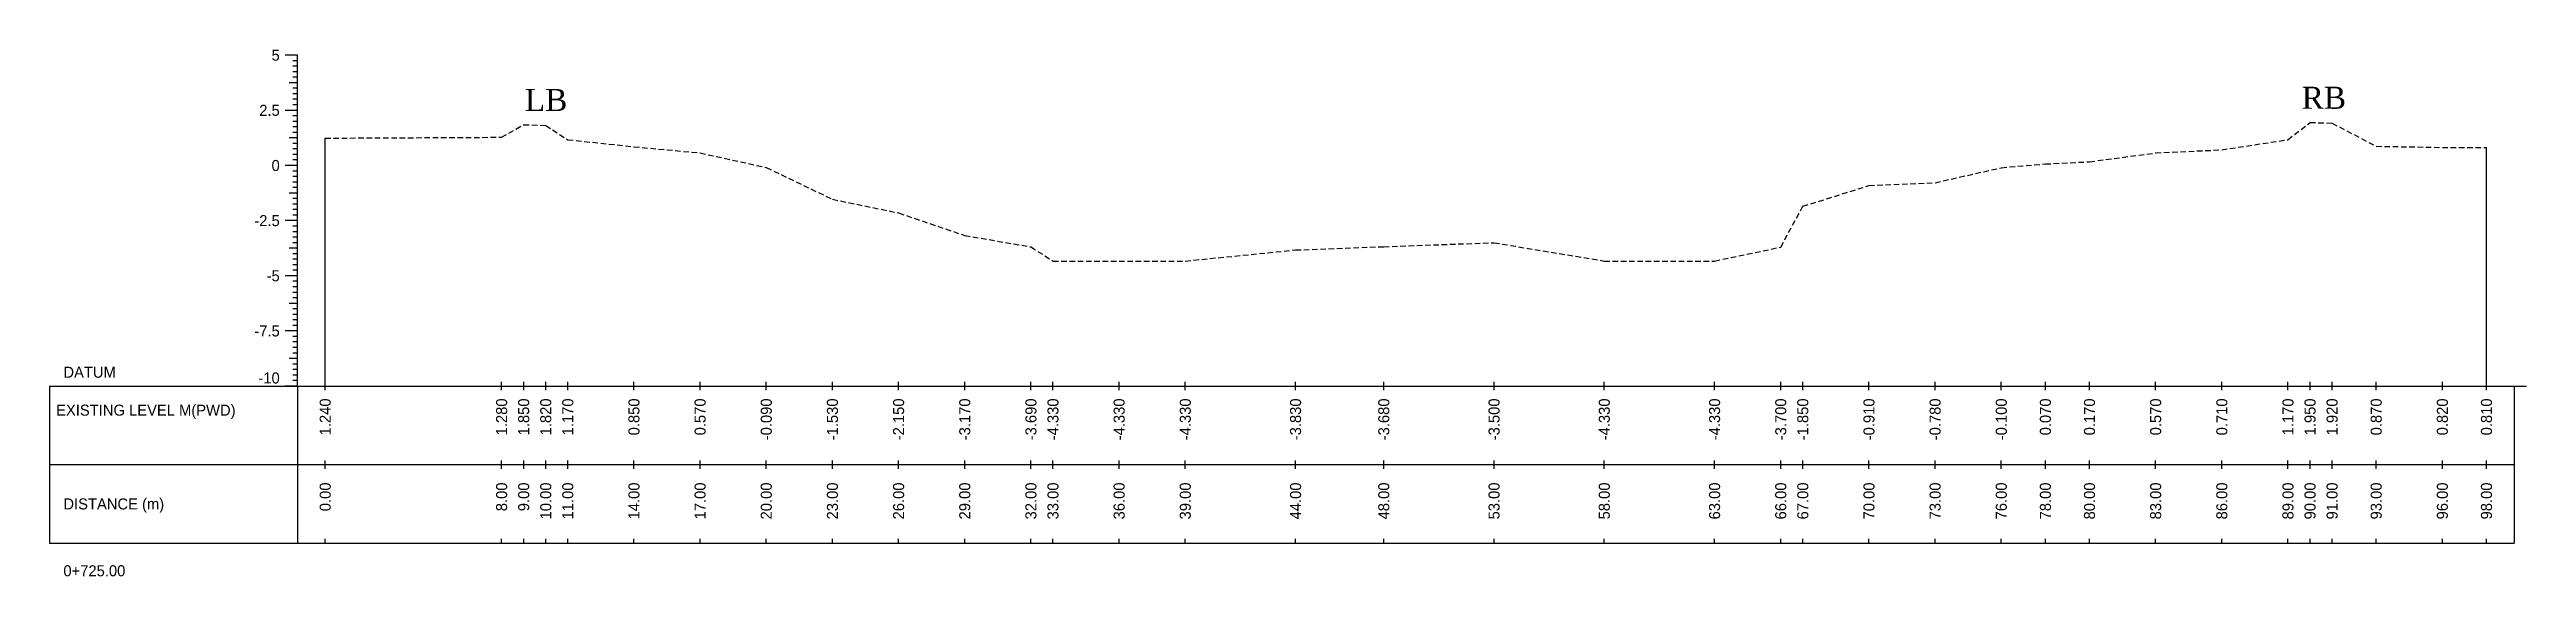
# Model space of a CAD drawing. Header units: inches. Extents: x 2527 to 3799, y -2520 to -1051.
# Drawn here: x 2959.5 to 3071.8, y -1492.1 to -1468.2 of the extents above; entities that cross this region are included whole.
import ezdxf
from ezdxf.enums import TextEntityAlignment as Align

# ---------------------------------------------------------------- set-up
doc = ezdxf.new("R2010")
doc.units = ezdxf.units.IN
doc.header["$MEASUREMENT"] = 0
doc.linetypes.add('HIDDEN', pattern=[0.375, 0.25, -0.125])
doc.layers.add('CS_Drawing', color=7, linetype='Continuous')
doc.layers.add('GL', color=3, linetype='HIDDEN')
doc.styles.add('romans', font='romans.shx')

msp = doc.modelspace()

# ---------------------------------------------------------------- texts
at = {"char_height": 1, "width": 87.7722, "attachment_point": 1, "style": 'romans'}
for s, insert in [('{\\fTimes New Roman|b0|i0|c0|p18;LB}', (2981.04, -1470.02)), ('{\\fTimes New Roman|b0|i0|c0|p18;RB}', (3061.61, -1469.92))]:
    msp.add_mtext(s, dxfattribs=dict(at, insert=insert))
at = {"layer": 'CS_Drawing'}
for s, p in [('5', (2969.93, -1468.49)), ('2.5', (2969.93, -1470.99)), ('0', (2969.93, -1473.49)), ('-2.5', (2969.93, -1475.99)), ('-5', (2969.93, -1478.49)), ('-7.5', (2969.93, -1480.99))]:
    msp.add_text(s, height=0.5, dxfattribs=at).set_placement(p, align=Align.MIDDLE_RIGHT)
for s, p in [('DATUM', (2960.12, -1482.86)), ('EXISTING LEVEL M(PWD)', (2959.79, -1484.58)), ('DISTANCE (m)', (2960.12, -1488.83)), ('0+725.00', (2960.12, -1491.86))]:
    msp.add_text(s, height=0.5, dxfattribs=at).set_placement(p, align=Align.MIDDLE_LEFT)
msp.add_text('-10', height=0.5, dxfattribs=at).set_placement((2969.93, -1483.37), align=Align.RIGHT)
for s, p in [('1.240', (2971.99, -1484.05)), ('1.280', (2979.99, -1484.05)), ('1.850', (2980.99, -1484.05)), ('1.820', (2981.99, -1484.05)), ('1.170', (2982.99, -1484.05)), ('0.850', (2985.99, -1484.05)), ('0.570', (2988.99, -1484.05)), ('-0.090', (2991.99, -1484.05)), ('-1.530', (2994.99, -1484.05)), ('-2.150', (2997.99, -1484.05)), ('-3.170', (3000.99, -1484.05)), ('-3.690', (3003.99, -1484.05)), ('-4.330', (3004.99, -1484.05)), ('-4.330', (3007.99, -1484.05)), ('-4.330', (3010.99, -1484.05)), ('-3.830', (3015.99, -1484.05)), ('-3.680', (3019.99, -1484.05)), ('-3.500', (3024.99, -1484.05)), ('-4.330', (3029.99, -1484.05)), ('-4.330', (3034.99, -1484.05)), ('-3.700', (3037.99, -1484.05)), ('-1.850', (3038.99, -1484.05)), ('-0.910', (3041.99, -1484.05)), ('-0.780', (3044.99, -1484.05)), ('-0.100', (3047.99, -1484.05)), ('0.070', (3049.99, -1484.05)), ('0.170', (3051.99, -1484.05)), ('0.570', (3054.99, -1484.05)), ('0.710', (3057.99, -1484.05)), ('1.170', (3060.99, -1484.05)), ('1.950', (3061.99, -1484.05)), ('1.920', (3062.99, -1484.05)), ('0.870', (3064.99, -1484.05)), ('0.820', (3067.99, -1484.05)), ('0.810', (3069.99, -1484.05)), ('0.00', (2971.99, -1487.86)), ('8.00', (2979.99, -1487.86)), ('9.00', (2980.99, -1487.86)), ('10.00', (2981.99, -1487.86)), ('11.00', (2982.99, -1487.86)), ('14.00', (2985.99, -1487.86)), ('17.00', (2988.99, -1487.86)), ('20.00', (2991.99, -1487.86)), ('23.00', (2994.99, -1487.86)), ('26.00', (2997.99, -1487.86)), ('29.00', (3000.99, -1487.86)), ('32.00', (3003.99, -1487.86)), ('33.00', (3004.99, -1487.86)), ('36.00', (3007.99, -1487.86)), ('39.00', (3010.99, -1487.86)), ('44.00', (3015.99, -1487.86)), ('48.00', (3019.99, -1487.86)), ('53.00', (3024.99, -1487.86)), ('58.00', (3029.99, -1487.86)), ('63.00', (3034.99, -1487.86)), ('66.00', (3037.99, -1487.86)), ('67.00', (3038.99, -1487.86)), ('70.00', (3041.99, -1487.86)), ('73.00', (3044.99, -1487.86)), ('76.00', (3047.99, -1487.86)), ('78.00', (3049.99, -1487.86)), ('80.00', (3051.99, -1487.86)), ('83.00', (3054.99, -1487.86)), ('86.00', (3057.99, -1487.86)), ('89.00', (3060.99, -1487.86)), ('90.00', (3061.99, -1487.86)), ('91.00', (3062.99, -1487.86)), ('93.00', (3064.99, -1487.86)), ('96.00', (3067.99, -1487.86)), ('98.00', (3069.99, -1487.86))]:
    msp.add_text(s, height=0.5, rotation=90, dxfattribs=at).set_placement(p, align=Align.MIDDLE_RIGHT)

# ---------------------------------------------------------------- linework, layer by layer
at = {"layer": 'CS_Drawing'}
for p, q in [((2970.74, -1468.49), (2970.18, -1468.49)), ((2970.74, -1468.49), (2970.35, -1468.49)), ((2970.74, -1468.49), (2970.52, -1468.49)), ((2970.74, -1468.74), (2970.52, -1468.74)), ((2970.74, -1468.99), (2970.52, -1468.99)), ((2970.74, -1483.49), (2970.74, -1468.49)), ((2970.74, -1469.74), (2970.35, -1469.74)), ((2970.74, -1469.24), (2970.52, -1469.24)), ((2970.74, -1469.49), (2970.52, -1469.49)), ((2970.74, -1469.74), (2970.52, -1469.74)), ((2970.74, -1469.99), (2970.52, -1469.99)), ((2970.74, -1470.99), (2970.18, -1470.99)), ((2970.74, -1470.99), (2970.35, -1470.99)), ((2970.74, -1470.24), (2970.52, -1470.24)), ((2970.74, -1470.49), (2970.52, -1470.49)), ((2970.74, -1470.74), (2970.52, -1470.74)), ((2970.74, -1470.99), (2970.52, -1470.99)), ((2970.74, -1471.24), (2970.52, -1471.24)), ((2970.74, -1472.24), (2970.35, -1472.24)), ((2970.74, -1471.49), (2970.52, -1471.49)), ((2970.74, -1471.74), (2970.52, -1471.74)), ((2970.74, -1471.99), (2970.52, -1471.99)), ((2970.74, -1472.24), (2970.52, -1472.24)), ((2971.99, -1483.49), (2971.99, -1472.25)), ((2970.74, -1473.49), (2970.18, -1473.49)), ((2970.74, -1473.49), (2970.35, -1473.49)), ((2970.74, -1472.49), (2970.52, -1472.49)), ((2970.74, -1472.74), (2970.52, -1472.74)), ((2970.74, -1472.99), (2970.52, -1472.99)), ((2970.74, -1473.24), (2970.52, -1473.24)), ((2970.74, -1473.49), (2970.52, -1473.49)), ((3069.99, -1483.49), (3069.99, -1472.68)), ((2970.74, -1473.74), (2970.52, -1473.74)), ((2970.74, -1473.99), (2970.52, -1473.99)), ((2970.74, -1474.24), (2970.52, -1474.24)), ((2970.74, -1474.49), (2970.52, -1474.49)), ((2970.74, -1474.74), (2970.35, -1474.74)), ((2970.74, -1474.74), (2970.52, -1474.74)), ((2970.74, -1474.99), (2970.52, -1474.99)), ((2970.74, -1475.24), (2970.52, -1475.24)), ((2970.74, -1475.49), (2970.52, -1475.49)), ((2970.74, -1475.74), (2970.52, -1475.74)), ((2970.74, -1475.99), (2970.18, -1475.99)), ((2970.74, -1475.99), (2970.35, -1475.99)), ((2970.74, -1475.99), (2970.52, -1475.99)), ((2970.74, -1476.24), (2970.52, -1476.24)), ((2970.74, -1476.49), (2970.52, -1476.49)), ((2970.74, -1476.74), (2970.52, -1476.74)), ((2970.74, -1477.24), (2970.35, -1477.24)), ((2970.74, -1476.99), (2970.52, -1476.99)), ((2970.74, -1477.24), (2970.52, -1477.24)), ((2970.74, -1477.49), (2970.52, -1477.49)), ((2970.74, -1477.74), (2970.52, -1477.74)), ((2970.74, -1477.99), (2970.52, -1477.99)), ((2970.74, -1478.49), (2970.18, -1478.49)), ((2970.74, -1478.49), (2970.35, -1478.49)), ((2970.74, -1478.24), (2970.52, -1478.24)), ((2970.74, -1478.49), (2970.52, -1478.49)), ((2970.74, -1478.74), (2970.52, -1478.74)), ((2970.74, -1478.99), (2970.52, -1478.99)), ((2970.74, -1479.74), (2970.35, -1479.74)), ((2970.74, -1479.24), (2970.52, -1479.24)), ((2970.74, -1479.49), (2970.52, -1479.49)), ((2970.74, -1479.74), (2970.52, -1479.74)), ((2970.74, -1479.99), (2970.52, -1479.99)), ((2970.74, -1480.24), (2970.52, -1480.24)), ((2970.74, -1480.99), (2970.18, -1480.99)), ((2970.74, -1480.99), (2970.35, -1480.99)), ((2970.74, -1480.49), (2970.52, -1480.49)), ((2970.74, -1480.74), (2970.52, -1480.74)), ((2970.74, -1480.99), (2970.52, -1480.99)), ((2970.74, -1481.24), (2970.52, -1481.24)), ((2970.74, -1482.24), (2970.35, -1482.24)), ((2970.74, -1481.49), (2970.52, -1481.49)), ((2970.74, -1481.74), (2970.52, -1481.74)), ((2970.74, -1481.99), (2970.52, -1481.99)), ((2970.74, -1482.24), (2970.52, -1482.24)), ((2970.74, -1482.49), (2970.52, -1482.49)), ((2959.49, -1483.49), (2970.74, -1483.49)), ((2959.49, -1483.49), (2959.49, -1490.61)), ((2970.74, -1483.49), (2970.18, -1483.49)), ((2970.74, -1483.49), (2970.35, -1483.49)), ((2970.74, -1482.74), (2970.52, -1482.74)), ((2970.74, -1482.99), (2970.52, -1482.99)), ((2970.74, -1483.24), (2970.52, -1483.24)), ((2970.74, -1483.49), (2970.52, -1483.49)), ((2970.74, -1483.49), (3071.24, -1483.49)), ((2970.74, -1483.49), (2970.74, -1490.61)), ((2971.99, -1483.67), (2971.99, -1483.3)), ((2979.99, -1483.67), (2979.99, -1483.3)), ((2980.99, -1483.67), (2980.99, -1483.3)), ((2981.99, -1483.67), (2981.99, -1483.3)), ((2982.99, -1483.67), (2982.99, -1483.3)), ((2985.99, -1483.67), (2985.99, -1483.3)), ((2988.99, -1483.67), (2988.99, -1483.3)), ((2991.99, -1483.67), (2991.99, -1483.3)), ((2994.99, -1483.67), (2994.99, -1483.3)), ((2997.99, -1483.67), (2997.99, -1483.3)), ((3000.99, -1483.67), (3000.99, -1483.3)), ((3003.99, -1483.67), (3003.99, -1483.3)), ((3004.99, -1483.67), (3004.99, -1483.3)), ((3007.99, -1483.67), (3007.99, -1483.3)), ((3010.99, -1483.67), (3010.99, -1483.3)), ((3015.99, -1483.67), (3015.99, -1483.3)), ((3019.99, -1483.67), (3019.99, -1483.3)), ((3024.99, -1483.67), (3024.99, -1483.3)), ((3029.99, -1483.67), (3029.99, -1483.3)), ((3034.99, -1483.67), (3034.99, -1483.3)), ((3037.99, -1483.67), (3037.99, -1483.3)), ((3038.99, -1483.67), (3038.99, -1483.3)), ((3041.99, -1483.67), (3041.99, -1483.3)), ((3044.99, -1483.67), (3044.99, -1483.3)), ((3047.99, -1483.67), (3047.99, -1483.3)), ((3049.99, -1483.67), (3049.99, -1483.3)), ((3051.99, -1483.67), (3051.99, -1483.3)), ((3054.99, -1483.67), (3054.99, -1483.3)), ((3057.99, -1483.67), (3057.99, -1483.3)), ((3060.99, -1483.67), (3060.99, -1483.3)), ((3061.99, -1483.67), (3061.99, -1483.3)), ((3062.99, -1483.67), (3062.99, -1483.3)), ((3064.99, -1483.67), (3064.99, -1483.3)), ((3067.99, -1483.67), (3067.99, -1483.3)), ((3069.99, -1483.67), (3069.99, -1483.3)), ((3071.24, -1483.49), (3071.8, -1483.49)), ((3071.24, -1483.49), (3071.63, -1483.49)), ((3071.24, -1483.49), (3071.47, -1483.49)), ((3071.24, -1483.49), (3071.24, -1490.61)), ((2971.99, -1487.24), (2971.99, -1486.86)), ((2979.99, -1487.24), (2979.99, -1486.86)), ((2980.99, -1487.24), (2980.99, -1486.86)), ((2981.99, -1487.24), (2981.99, -1486.86)), ((2982.99, -1487.24), (2982.99, -1486.86)), ((2985.99, -1487.24), (2985.99, -1486.86)), ((2988.99, -1487.24), (2988.99, -1486.86)), ((2991.99, -1487.24), (2991.99, -1486.86)), ((2994.99, -1487.24), (2994.99, -1486.86)), ((2997.99, -1487.24), (2997.99, -1486.86)), ((3000.99, -1487.24), (3000.99, -1486.86)), ((3003.99, -1487.24), (3003.99, -1486.86)), ((3004.99, -1487.24), (3004.99, -1486.86)), ((3007.99, -1487.24), (3007.99, -1486.86)), ((3010.99, -1487.24), (3010.99, -1486.86)), ((3015.99, -1487.24), (3015.99, -1486.86)), ((3019.99, -1487.24), (3019.99, -1486.86)), ((3024.99, -1487.24), (3024.99, -1486.86)), ((3029.99, -1487.24), (3029.99, -1486.86)), ((3034.99, -1487.24), (3034.99, -1486.86)), ((3037.99, -1487.24), (3037.99, -1486.86)), ((3038.99, -1487.24), (3038.99, -1486.86)), ((3041.99, -1487.24), (3041.99, -1486.86)), ((3044.99, -1487.24), (3044.99, -1486.86)), ((3047.99, -1487.24), (3047.99, -1486.86)), ((3049.99, -1487.24), (3049.99, -1486.86)), ((3051.99, -1487.24), (3051.99, -1486.86)), ((3054.99, -1487.24), (3054.99, -1486.86)), ((3057.99, -1487.24), (3057.99, -1486.86)), ((3060.99, -1487.24), (3060.99, -1486.86)), ((3061.99, -1487.24), (3061.99, -1486.86)), ((3062.99, -1487.24), (3062.99, -1486.86)), ((3064.99, -1487.24), (3064.99, -1486.86)), ((3067.99, -1487.24), (3067.99, -1486.86)), ((3069.99, -1487.24), (3069.99, -1486.86)), ((2959.49, -1487.05), (2970.74, -1487.05)), ((2970.74, -1487.05), (3071.24, -1487.05)), ((2970.74, -1487.05), (3071.24, -1487.05)), ((2959.49, -1490.61), (2970.74, -1490.61)), ((2970.74, -1490.61), (3071.24, -1490.61)), ((2971.99, -1490.61), (2971.99, -1490.42)), ((2979.99, -1490.61), (2979.99, -1490.42)), ((2980.99, -1490.61), (2980.99, -1490.42)), ((2981.99, -1490.61), (2981.99, -1490.42)), ((2982.99, -1490.61), (2982.99, -1490.42)), ((2985.99, -1490.61), (2985.99, -1490.42)), ((2988.99, -1490.61), (2988.99, -1490.42)), ((2991.99, -1490.61), (2991.99, -1490.42)), ((2994.99, -1490.61), (2994.99, -1490.42)), ((2997.99, -1490.61), (2997.99, -1490.42)), ((3000.99, -1490.61), (3000.99, -1490.42)), ((3003.99, -1490.61), (3003.99, -1490.42)), ((3004.99, -1490.61), (3004.99, -1490.42)), ((3007.99, -1490.61), (3007.99, -1490.42)), ((3010.99, -1490.61), (3010.99, -1490.42)), ((3015.99, -1490.61), (3015.99, -1490.42)), ((3019.99, -1490.61), (3019.99, -1490.42)), ((3024.99, -1490.61), (3024.99, -1490.42)), ((3029.99, -1490.61), (3029.99, -1490.42)), ((3034.99, -1490.61), (3034.99, -1490.42)), ((3037.99, -1490.61), (3037.99, -1490.42)), ((3038.99, -1490.61), (3038.99, -1490.42)), ((3041.99, -1490.61), (3041.99, -1490.42)), ((3044.99, -1490.61), (3044.99, -1490.42)), ((3047.99, -1490.61), (3047.99, -1490.42)), ((3049.99, -1490.61), (3049.99, -1490.42)), ((3051.99, -1490.61), (3051.99, -1490.42)), ((3054.99, -1490.61), (3054.99, -1490.42)), ((3057.99, -1490.61), (3057.99, -1490.42)), ((3060.99, -1490.61), (3060.99, -1490.42)), ((3061.99, -1490.61), (3061.99, -1490.42)), ((3062.99, -1490.61), (3062.99, -1490.42)), ((3064.99, -1490.61), (3064.99, -1490.42)), ((3067.99, -1490.61), (3067.99, -1490.42)), ((3069.99, -1490.61), (3069.99, -1490.42))]:
    msp.add_line(p, q, dxfattribs=at)
at = {"layer": 'GL'}
msp.add_lwpolyline([(2971.99, -1472.25), (2979.99, -1472.21), (2980.99, -1471.64), (2981.99, -1471.67), (2982.99, -1472.32), (2985.99, -1472.64), (2988.99, -1472.92), (2991.99, -1473.58), (2994.99, -1475.02), (2997.99, -1475.64), (3000.99, -1476.66), (3003.99, -1477.18), (3004.99, -1477.82), (3007.99, -1477.82), (3010.99, -1477.82), (3015.99, -1477.32), (3019.99, -1477.17), (3024.99, -1476.99), (3029.99, -1477.82), (3034.99, -1477.82), (3037.99, -1477.19), (3038.99, -1475.34), (3041.99, -1474.4), (3044.99, -1474.27), (3047.99, -1473.59), (3049.99, -1473.42), (3051.99, -1473.32), (3054.99, -1472.92), (3057.99, -1472.78), (3060.99, -1472.32), (3061.99, -1471.54), (3062.99, -1471.57), (3064.99, -1472.62), (3067.99, -1472.67), (3069.99, -1472.68)], dxfattribs=at)

msp.set_redraw_order([(e.dxf.handle, doc.entitydb.next_handle()) for e in msp.query("TEXT MTEXT ATTDEF DIMENSION ARC_DIMENSION")])  # texts and dimensions are drawn at this point

doc.saveas('drawing.dxf')
